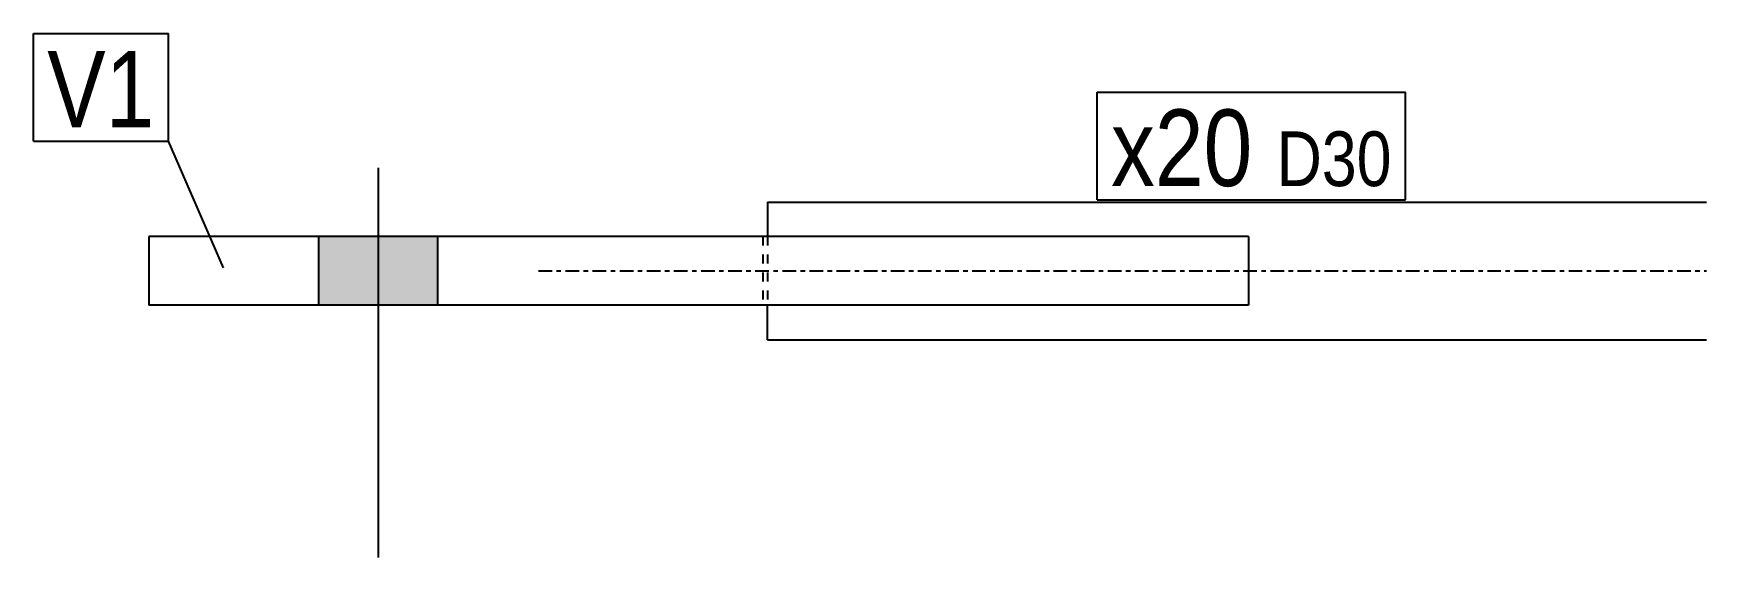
# Model space of a CAD drawing. Header units: millimetres. Extents: x 12 to 18538, y -28 to 364.
# Drawn here: x 12389 to 12754.2, y -28 to 86.3 of the extents above; entities that cross this region are included whole.
import ezdxf

# ---------------------------------------------------------------- set-up
doc = ezdxf.new("R2010")
doc.units = ezdxf.units.MM
doc.linetypes.add('DXK_LINE_DOT2', pattern=[3.9198, 1.9599, -1.9599])
doc.linetypes.add('DXK_LINE_DOT3', pattern=[5.9187, 2.979, -0.9799, 0.9799, -0.9799])
doc.layers.add('STÅL', color=7, linetype='Continuous')
doc.layers.add('TEKST', color=7, linetype='Continuous')
doc.styles.add('Arial Narrow', font='ARIALN.TTF', dxfattribs={"height": 0.2})

msp = doc.modelspace()

# ---------------------------------------------------------------- hatches: boundary and pattern name
at = {"layer": 'STÅL', "linetype": 'Continuous'}
msp.add_hatch(color=96, dxfattribs=at).paths.add_polyline_path([(12451.22, 27), (12477.22, 27), (12477.22, 42), (12451.22, 42)])

# ---------------------------------------------------------------- linework, layer by layer
at = {"layer": 'STÅL', "color": 96, "linetype": 'Continuous'}
for p, q in [((12464.22, 57), (12464.22, -28)), ((12451.22, 42), (12451.22, 27)), ((12477.22, 42), (12477.22, 27))]:
    msp.add_line(p, q, dxfattribs=at)
at = {"layer": 'STÅL', "color": 2, "linetype": 'Continuous'}
for p, q in [((12549.22, 49.5), (12754.22, 49.5)), ((12549.22, 49.5), (12549.22, 42)), ((12654.22, 42), (12414.22, 42)), ((12414.22, 42), (12414.22, 27)), ((12654.22, 42), (12654.22, 27)), ((12654.22, 27), (12414.22, 27)), ((12549.22, 19.5), (12549.22, 27)), ((12549.22, 19.5), (12754.22, 19.5))]:
    msp.add_line(p, q, dxfattribs=at)
at = {"layer": 'STÅL', "color": 7, "linetype": 'DXK_LINE_DOT2'}
for p, q in [((12548.22, 42), (12548.22, 27)), ((12549.22, 42), (12549.22, 27))]:
    msp.add_line(p, q, dxfattribs=at)
at = {"layer": 'STÅL', "color": 7, "linetype": 'DXK_LINE_DOT3'}
msp.add_line((12499.22, 34.5), (12754.22, 34.5), dxfattribs=at)
at = {"layer": 'TEKST', "color": 7, "linetype": 'Continuous'}
for p, q in [((12389.01, 86.29), (12418.45, 86.29)), ((12389.01, 62.79), (12389.01, 86.29)), ((12418.45, 62.79), (12418.45, 86.29)), ((12621.22, 73.5), (12688.51, 73.5)), ((12621.22, 50), (12621.22, 73.5)), ((12688.51, 50), (12688.51, 73.5)), ((12389.01, 62.79), (12418.45, 62.79)), ((12430.52, 35.15), (12418.45, 62.79)), ((12621.22, 50), (12688.51, 50))]:
    msp.add_line(p, q, dxfattribs=at)

# ---------------------------------------------------------------- wipeouts: each hides what was drawn before it
at = {"color": 0}
for points in [[(12415.45, 65.79), (12415.45, 83.29), (12392.01, 83.29), (12392.01, 65.79)], [(12655.14, 53), (12655.14, 70.5), (12624.22, 70.5), (12624.22, 53)], [(12685.51, 53), (12685.51, 65.5), (12660.39, 65.5), (12660.39, 53)]]:
    msp.add_wipeout(points, dxfattribs=at).dxf.layer = 'TEKST'

# ---------------------------------------------------------------- next in the draw order: wipeouts: each hides what was drawn before it
for points in [[(12415.45, 65.79), (12415.45, 83.29), (12392.01, 83.29), (12392.01, 65.79)], [(12655.14, 53), (12655.14, 70.5), (12624.22, 70.5), (12624.22, 53)], [(12685.51, 53), (12685.51, 65.5), (12660.39, 65.5), (12660.39, 53)]]:
    msp.add_wipeout(points, dxfattribs=at).dxf.layer = 'TEKST'

# ---------------------------------------------------------------- next in the draw order: texts
at = {"layer": 'TEKST', "color": 3, "style": 'Arial Narrow'}
for s, height, p in [('V1', 16.702, (12392.01, 65.79)), ('x20', 16.702, (12624.22, 53)), ('D30', 11.93, (12660.39, 53))]:
    msp.add_text(s, height=height, dxfattribs=at).set_placement(p)

doc.saveas('drawing.dxf')
